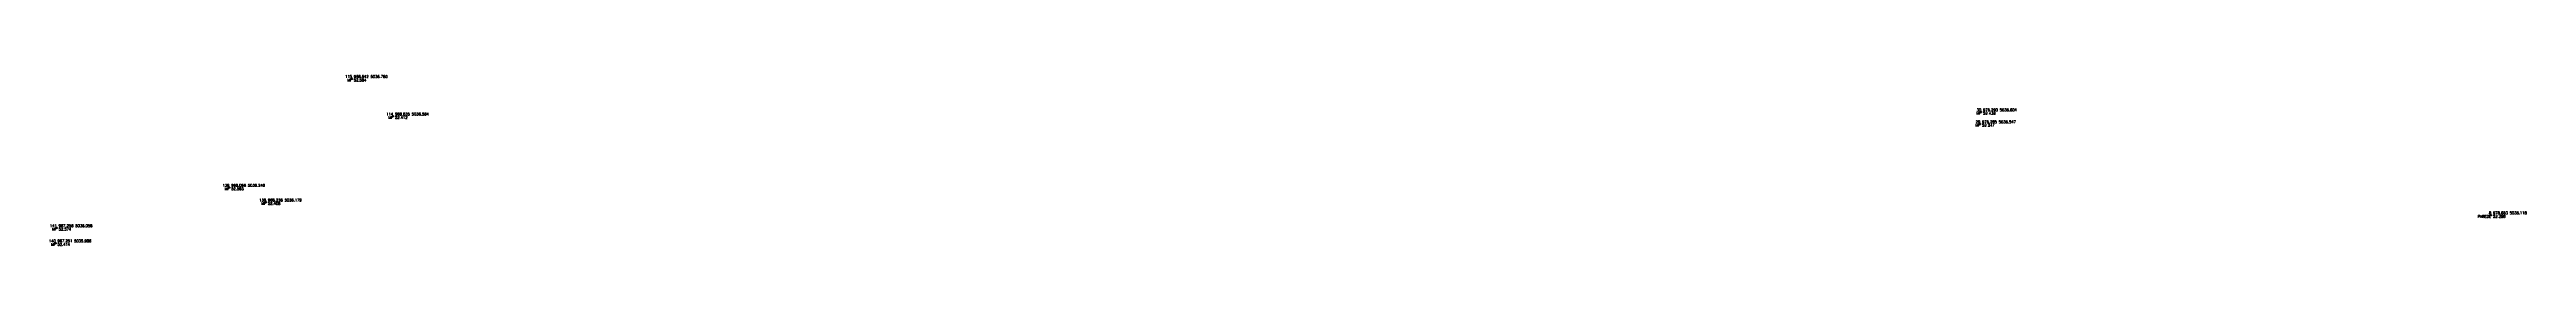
# Model space of a CAD drawing. Extents: x 886 to 1005, y 4909 to 5107.
# Drawn here: x 967.22 to 978.85, y 5035.97 to 5036.78 of the extents above; entities that cross this region are included whole.
import ezdxf
from ezdxf.enums import TextEntityAlignment as Align

# ---------------------------------------------------------------- set-up
doc = ezdxf.new("R2010")
doc.units = 0
doc.header["$MEASUREMENT"] = 0
doc.linetypes.add('1', pattern=[0])
doc.layers.get('0').update_dxf_attribs({"linetype": '1'})
for name, color, linetype in [('CO_ORDS', 4, 'Continuous'), ('CODE', 5, 'Continuous'), ('HEIGHT', 1, 'Continuous'), ('POINT', 7, 'Continuous'), ('PT_ID', 3, 'Continuous')]:
    doc.layers.add(name, color=color, linetype=linetype)
doc.styles.add('STD', font='romans.shx')

# ---------------------------------------------------------------- blocks, each defined once
blk = doc.blocks.new('CROSS')
at = {"color": 0}
for p, q in [((-50, 0), (50, 0)), ((0, -50), (0, 50))]:
    blk.add_line(p, q, dxfattribs=at)

msp = doc.modelspace()

# ---------------------------------------------------------------- block references
at = {"layer": 'POINT', "color": 2, "xscale": 0.0001, "yscale": 0.0001, "zscale": 0.0001}
for p in [(968.6419, 5036.7604, 52.5839), (968.8353, 5036.5838, 52.4121), (976.2897, 5036.6035, 52.4394), (976.285, 5036.547, 52.2466), (968.0663, 5036.2482, 52.5828), (968.2385, 5036.1789, 52.4084), (978.6835, 5036.1184, 52.2978), (967.251, 5035.9861, 52.4136), (967.2562, 5036.0577, 52.5736)]:
    msp.add_blockref('CROSS', p, dxfattribs=at)

# ---------------------------------------------------------------- texts
at = {"layer": 'CO_ORDS', "style": 'STD'}
for s, p in [(' 968.642 5036.760', (968.6419, 5036.7604, 52.5839)), (' 968.835 5036.584', (968.8353, 5036.5838, 52.4121)), (' 976.290 5036.604', (976.2897, 5036.6035, 52.4394)), (' 976.285 5036.547', (976.285, 5036.547, 52.2466)), (' 968.066 5036.248', (968.0663, 5036.2482, 52.5828)), (' 968.238 5036.179', (968.2385, 5036.1789, 52.4084)), (' 978.683 5036.118', (978.6835, 5036.1184, 52.2978)), (' 967.251 5035.986', (967.251, 5035.9861, 52.4136)), (' 967.256 5036.058', (967.2562, 5036.0577, 52.5736))]:
    msp.add_text(s, height=0.0125, dxfattribs=at).set_placement(p, align=Align.BOTTOM_LEFT)
at = {"layer": 'CODE', "style": 'STD'}
for s, p in [(' MF', (968.6419, 5036.7604, 52.5839)), (' MF', (968.8353, 5036.5838, 52.4121)), (' MF', (976.2897, 5036.6035, 52.4394)), (' MF', (976.285, 5036.547, 52.2466)), (' MF', (968.0663, 5036.2482, 52.5828)), (' MF', (968.2385, 5036.1789, 52.4084)), (' PAREDE', (978.6835, 5036.1184, 52.2978)), (' MF', (967.2562, 5036.0577, 52.5736)), (' MF', (967.251, 5035.9861, 52.4136))]:
    msp.add_text(s, height=0.0125, dxfattribs=at).set_placement(p, align=Align.TOP_RIGHT)
at = {"layer": 'HEIGHT', "style": 'STD'}
for s, p in [(' 52.584', (968.6419, 5036.7604, 52.5839)), (' 52.412', (968.8353, 5036.5838, 52.4121)), (' 52.439', (976.2897, 5036.6035, 52.4394)), (' 52.247', (976.285, 5036.547, 52.2466)), (' 52.583', (968.0663, 5036.2482, 52.5828)), (' 52.408', (968.2385, 5036.1789, 52.4084)), (' 52.298', (978.6835, 5036.1184, 52.2978)), (' 52.574', (967.2562, 5036.0577, 52.5736)), (' 52.414', (967.251, 5035.9861, 52.4136))]:
    msp.add_text(s, height=0.0125, dxfattribs=at).set_placement(p, align=Align.TOP_LEFT)
at = {"layer": 'PT_ID', "style": 'STD'}
for s, p in [(' 115', (968.6419, 5036.7604, 52.5839)), (' 114', (968.8353, 5036.5838, 52.4121)), (' 30', (976.2897, 5036.6035, 52.4394)), (' 29', (976.285, 5036.547, 52.2466)), (' 139', (968.0663, 5036.2482, 52.5828)), (' 138', (968.2385, 5036.1789, 52.4084)), (' 8', (978.6835, 5036.1184, 52.2978)), (' 140', (967.251, 5035.9861, 52.4136)), (' 141', (967.2562, 5036.0577, 52.5736))]:
    msp.add_text(s, height=0.0125, dxfattribs=at).set_placement(p, align=Align.BOTTOM_RIGHT)

doc.saveas('drawing.dxf')
